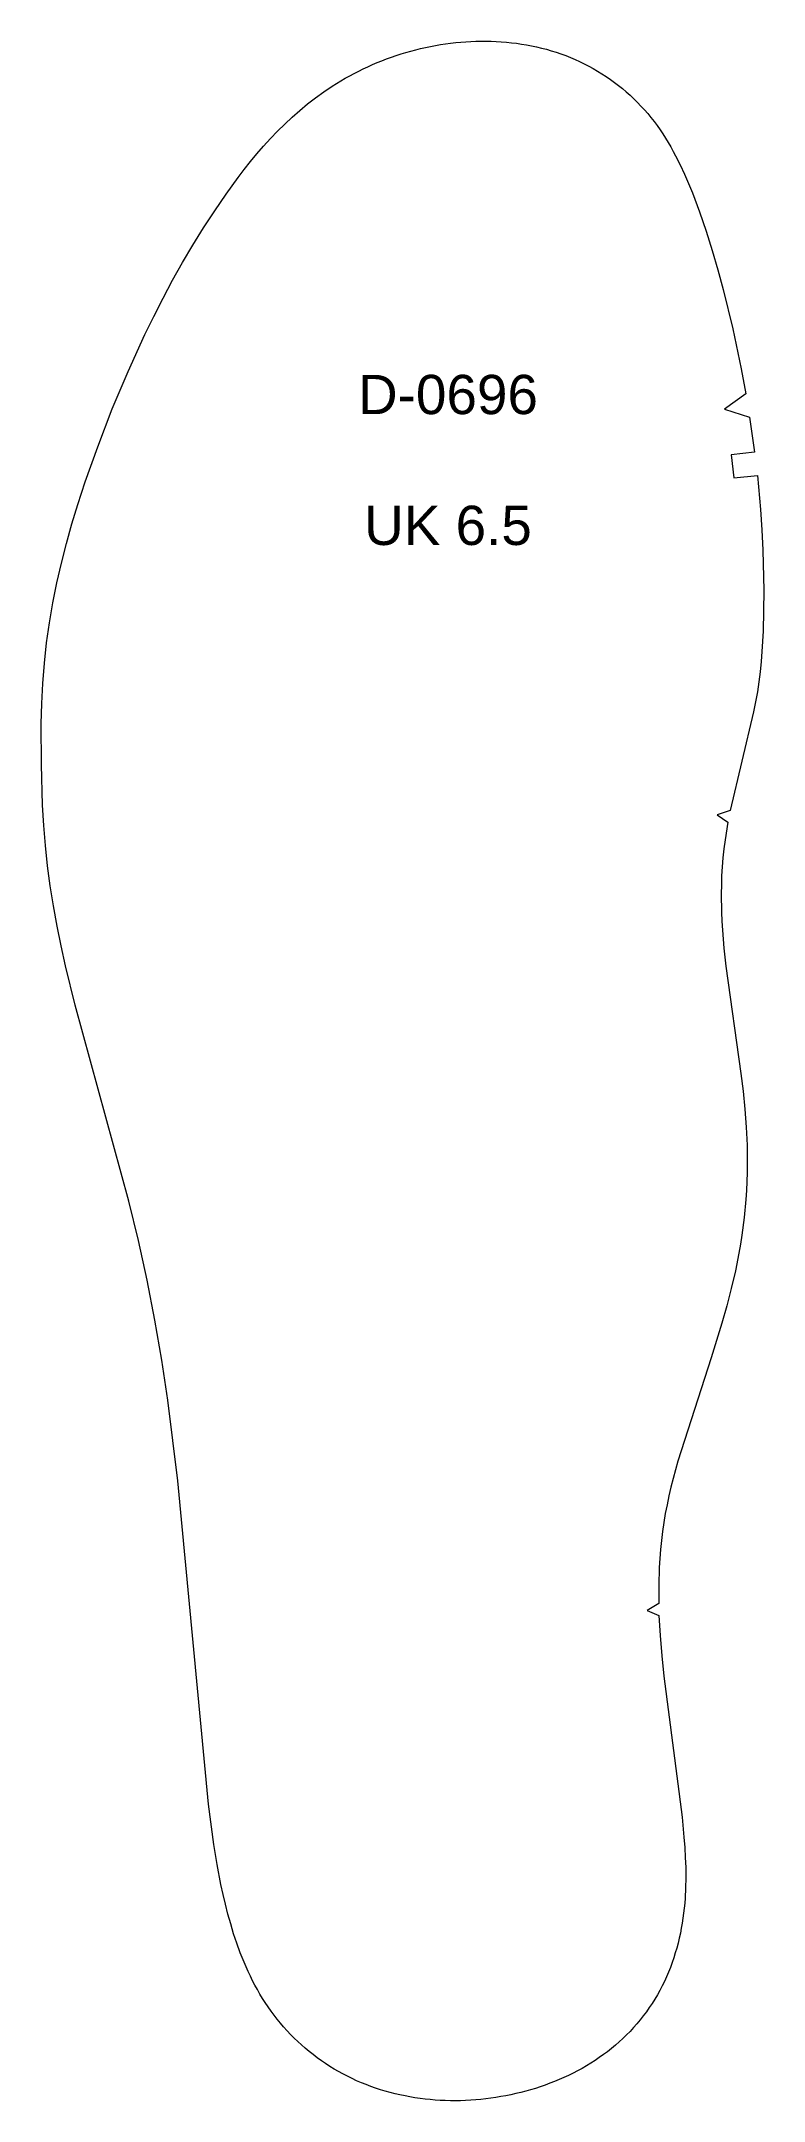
# Model space of a CAD drawing. Header units: millimetres. Extents: x -700 to 1195, y 156 to 469.
# Drawn here: x 542.2 to 634.2, y 206.8 to 469.2 of the extents above; entities that cross this region are included whole.
import ezdxf

# ---------------------------------------------------------------- set-up
doc = ezdxf.new("R2010")
doc.units = ezdxf.units.MM
doc.layers.add('___H_1', color=18, linetype='Continuous', true_color=0x000000)
doc.layers.add('DEFAULT', color=7, linetype='Continuous', true_color=0xffffff)
doc.styles.add('Arial Regular', font='arial.ttf')

msp = doc.modelspace()

# ---------------------------------------------------------------- texts
at = {"layer": '___H_1', "color": 3, "true_color": 0x00ff00, "insert": (594, 435), "char_height": 5, "width": 53.913, "attachment_point": 2, "style": 'Arial Regular'}
msp.add_mtext('\\P{\\fArial;D-0696}\\P\\P{\\fArial;UK 6.5}', dxfattribs=at)

# ---------------------------------------------------------------- linework, layer by layer
at = {"layer": 'DEFAULT', "color": 18, "lineweight": 5, "true_color": 0x000000}
msp.add_lwpolyline([(629.91, 371.16), (628.27, 370.62), (629.62, 369.69), (629.27, 367.42), (629.11, 366.28), (628.99, 365.13), (628.89, 363.99), (628.83, 362.84), (628.8, 361.69), (628.78, 360.54), (628.81, 358.24), (628.86, 357.09), (628.93, 355.94), (629.12, 353.65), (629.37, 351.36), (631.28, 337.69), (631.56, 335.41), (631.79, 333.12), (631.97, 330.82), (632.07, 328.53), (632.1, 326.23), (632.09, 325.08), (632.05, 323.93), (632, 322.78), (631.92, 321.63), (631.7, 319.34), (631.41, 317.06), (631.24, 315.92), (631.04, 314.79), (630.58, 312.53), (630.06, 310.29), (629.49, 308.06), (628.88, 305.85), (627.52, 301.45), (623.27, 288.31), (622.66, 286.1), (622.38, 284.98), (622.12, 283.86), (621.88, 282.74), (621.66, 281.61), (621.47, 280.47), (621.3, 279.33), (621.17, 278.19), (621.05, 277.05), (620.97, 275.9), (620.9, 274.75), (620.83, 272.45), (620.82, 270.15), (619.34, 269.27), (620.86, 268.65), (621.01, 266.07), (621.21, 263.49), (621.47, 260.92), (623.79, 242.96), (624.04, 240.38), (624.14, 239.1), (624.21, 237.8), (624.26, 236.51), (624.27, 235.22), (624.25, 233.93), (624.18, 232.63), (624.13, 231.99), (624.07, 231.35), (624, 230.7), (623.91, 230.06), (623.81, 229.42), (623.7, 228.79), (623.58, 228.15), (623.44, 227.52), (623.29, 226.89), (623.12, 226.27), (622.94, 225.65), (622.75, 225.03), (622.54, 224.42), (622.31, 223.81), (622.08, 223.21), (621.82, 222.62), (621.55, 222.03), (621.27, 221.45), (620.97, 220.88), (620.65, 220.32), (620.32, 219.76), (619.98, 219.21), (619.62, 218.68), (619.25, 218.15), (618.86, 217.63), (618.46, 217.12), (618.05, 216.62), (617.62, 216.14), (617.18, 215.66), (616.73, 215.2), (616.27, 214.75), (615.79, 214.31), (615.31, 213.89), (614.81, 213.47), (614.3, 213.07), (613.79, 212.69), (613.26, 212.31), (612.72, 211.95), (612.18, 211.6), (611.62, 211.27), (611.06, 210.94), (610.5, 210.63), (609.92, 210.34), (609.34, 210.05), (608.76, 209.78), (608.16, 209.52), (607.57, 209.27), (606.97, 209.04), (606.36, 208.81), (605.75, 208.6), (605.13, 208.4), (604.51, 208.22), (603.89, 208.04), (603.27, 207.88), (602.64, 207.73), (602.01, 207.59), (601.37, 207.46), (600.74, 207.34), (600.1, 207.23), (599.46, 207.14), (598.82, 207.05), (598.18, 206.98), (597.54, 206.92), (596.89, 206.88), (596.24, 206.84), (595.6, 206.82), (594.95, 206.81), (594.31, 206.82), (593.66, 206.83), (593.01, 206.86), (592.37, 206.9), (591.72, 206.96), (591.08, 207.03), (590.44, 207.11), (589.8, 207.2), (589.16, 207.31), (588.53, 207.43), (587.89, 207.57), (587.27, 207.71), (586.64, 207.87), (586.02, 208.05), (585.4, 208.23), (584.78, 208.44), (584.17, 208.65), (583.57, 208.88), (582.97, 209.12), (582.37, 209.37), (581.79, 209.64), (581.2, 209.93), (580.63, 210.23), (580.07, 210.54), (579.51, 210.86), (578.96, 211.2), (578.41, 211.56), (577.88, 211.92), (577.35, 212.3), (576.84, 212.69), (576.33, 213.09), (575.83, 213.5), (575.35, 213.93), (574.87, 214.37), (574.41, 214.81), (573.95, 215.27), (573.51, 215.74), (573.08, 216.22), (572.66, 216.72), (572.25, 217.22), (571.86, 217.73), (571.47, 218.25), (571.1, 218.78), (570.74, 219.32), (570.4, 219.86), (570.06, 220.41), (569.74, 220.97), (569.43, 221.54), (569.13, 222.11), (568.84, 222.69), (568.56, 223.28), (568.29, 223.87), (568.04, 224.46), (567.56, 225.66), (567.12, 226.88), (566.71, 228.1), (566.34, 229.34), (565.99, 230.59), (565.66, 231.84), (565.36, 233.1), (565.09, 234.36), (564.61, 236.9), (564.21, 239.46), (563.53, 244.59), (559.59, 285.79), (558.33, 296.05), (557.57, 301.17), (556.7, 306.27), (555.71, 311.35), (554.59, 316.4), (553.38, 321.43), (546.56, 346.38), (545.32, 351.4), (544.76, 353.93), (544.24, 356.46), (543.78, 359.01), (543.37, 361.56), (543.03, 364.13), (542.75, 366.7), (542.55, 369.28), (542.4, 371.86), (542.24, 377.03), (542.22, 382.2), (542.28, 384.79), (542.41, 387.37), (542.62, 389.95), (542.91, 392.52), (543.27, 395.08), (543.7, 397.63), (544.2, 400.17), (544.78, 402.69), (545.43, 405.19), (546.13, 407.68), (546.88, 410.16), (547.83, 413.05), (549.41, 417.49), (551.27, 422.32), (553.27, 427.09), (555.42, 431.8), (556.55, 434.12), (557.73, 436.43), (558.95, 438.71), (560.21, 440.96), (561.53, 443.19), (562.89, 445.39), (564.31, 447.56), (565.77, 449.69), (567.28, 451.79), (568.06, 452.82), (568.86, 453.84), (569.68, 454.84), (570.52, 455.82), (571.39, 456.77), (572.29, 457.71), (573.21, 458.62), (574.15, 459.5), (575.12, 460.35), (576.12, 461.18), (577.14, 461.97), (578.19, 462.72), (579.27, 463.44), (579.81, 463.79), (580.37, 464.12), (580.93, 464.45), (581.49, 464.76), (582.06, 465.07), (582.64, 465.36), (583.22, 465.65), (583.8, 465.92), (584.39, 466.19), (584.99, 466.44), (585.59, 466.68), (586.19, 466.91), (586.8, 467.14), (587.41, 467.35), (588.02, 467.55), (588.64, 467.73), (589.26, 467.91), (589.89, 468.08), (590.52, 468.23), (591.15, 468.38), (591.78, 468.51), (592.42, 468.63), (593.05, 468.74), (593.69, 468.84), (594.33, 468.92), (594.98, 468.99), (595.62, 469.05), (596.27, 469.1), (596.91, 469.14), (597.56, 469.16), (598.2, 469.17), (598.85, 469.17), (599.5, 469.16), (600.14, 469.13), (600.79, 469.09), (601.43, 469.04), (602.08, 468.98), (602.72, 468.9), (603.36, 468.81), (604, 468.7), (604.63, 468.58), (605.27, 468.45), (605.9, 468.3), (606.52, 468.14), (607.14, 467.96), (607.76, 467.77), (608.37, 467.56), (608.98, 467.34), (609.58, 467.1), (610.18, 466.85), (610.76, 466.58), (611.35, 466.3), (611.92, 466), (612.49, 465.69), (613.04, 465.36), (613.59, 465.02), (614.13, 464.67), (614.67, 464.3), (615.19, 463.92), (615.7, 463.53), (616.21, 463.13), (616.7, 462.71), (617.18, 462.28), (617.66, 461.83), (618.12, 461.38), (618.56, 460.91), (619, 460.44), (619.42, 459.95), (619.83, 459.45), (620.23, 458.94), (620.61, 458.42), (620.99, 457.89), (621.35, 457.35), (621.7, 456.81), (622.04, 456.26), (622.36, 455.7), (622.68, 455.14), (622.98, 454.57), (623.57, 453.41), (624.11, 452.24), (624.62, 451.05), (625.11, 449.85), (626.01, 447.43), (626.85, 444.98), (627.64, 442.52), (628.37, 440.03), (629.05, 437.54), (630.27, 432.51), (631.33, 427.45), (631.91, 424.25), (629.19, 422.29), (632.39, 421.29), (633.02, 416.84), (630.05, 416.46), (630.39, 413.53), (633.38, 413.86), (633.79, 409.52), (633.97, 406.94), (634.09, 404.35), (634.2, 399.18), (634.18, 396.59), (634.11, 394.01), (633.97, 391.43), (633.86, 390.14), (633.73, 388.85), (633.57, 387.57), (633.38, 386.29), (633.15, 385.02), (632.89, 383.75)], close=True, dxfattribs=at)

msp.set_redraw_order([(e.dxf.handle, doc.entitydb.next_handle()) for e in msp.query("TEXT MTEXT ATTDEF DIMENSION ARC_DIMENSION")])  # texts and dimensions are drawn at this point

doc.saveas('drawing.dxf')
